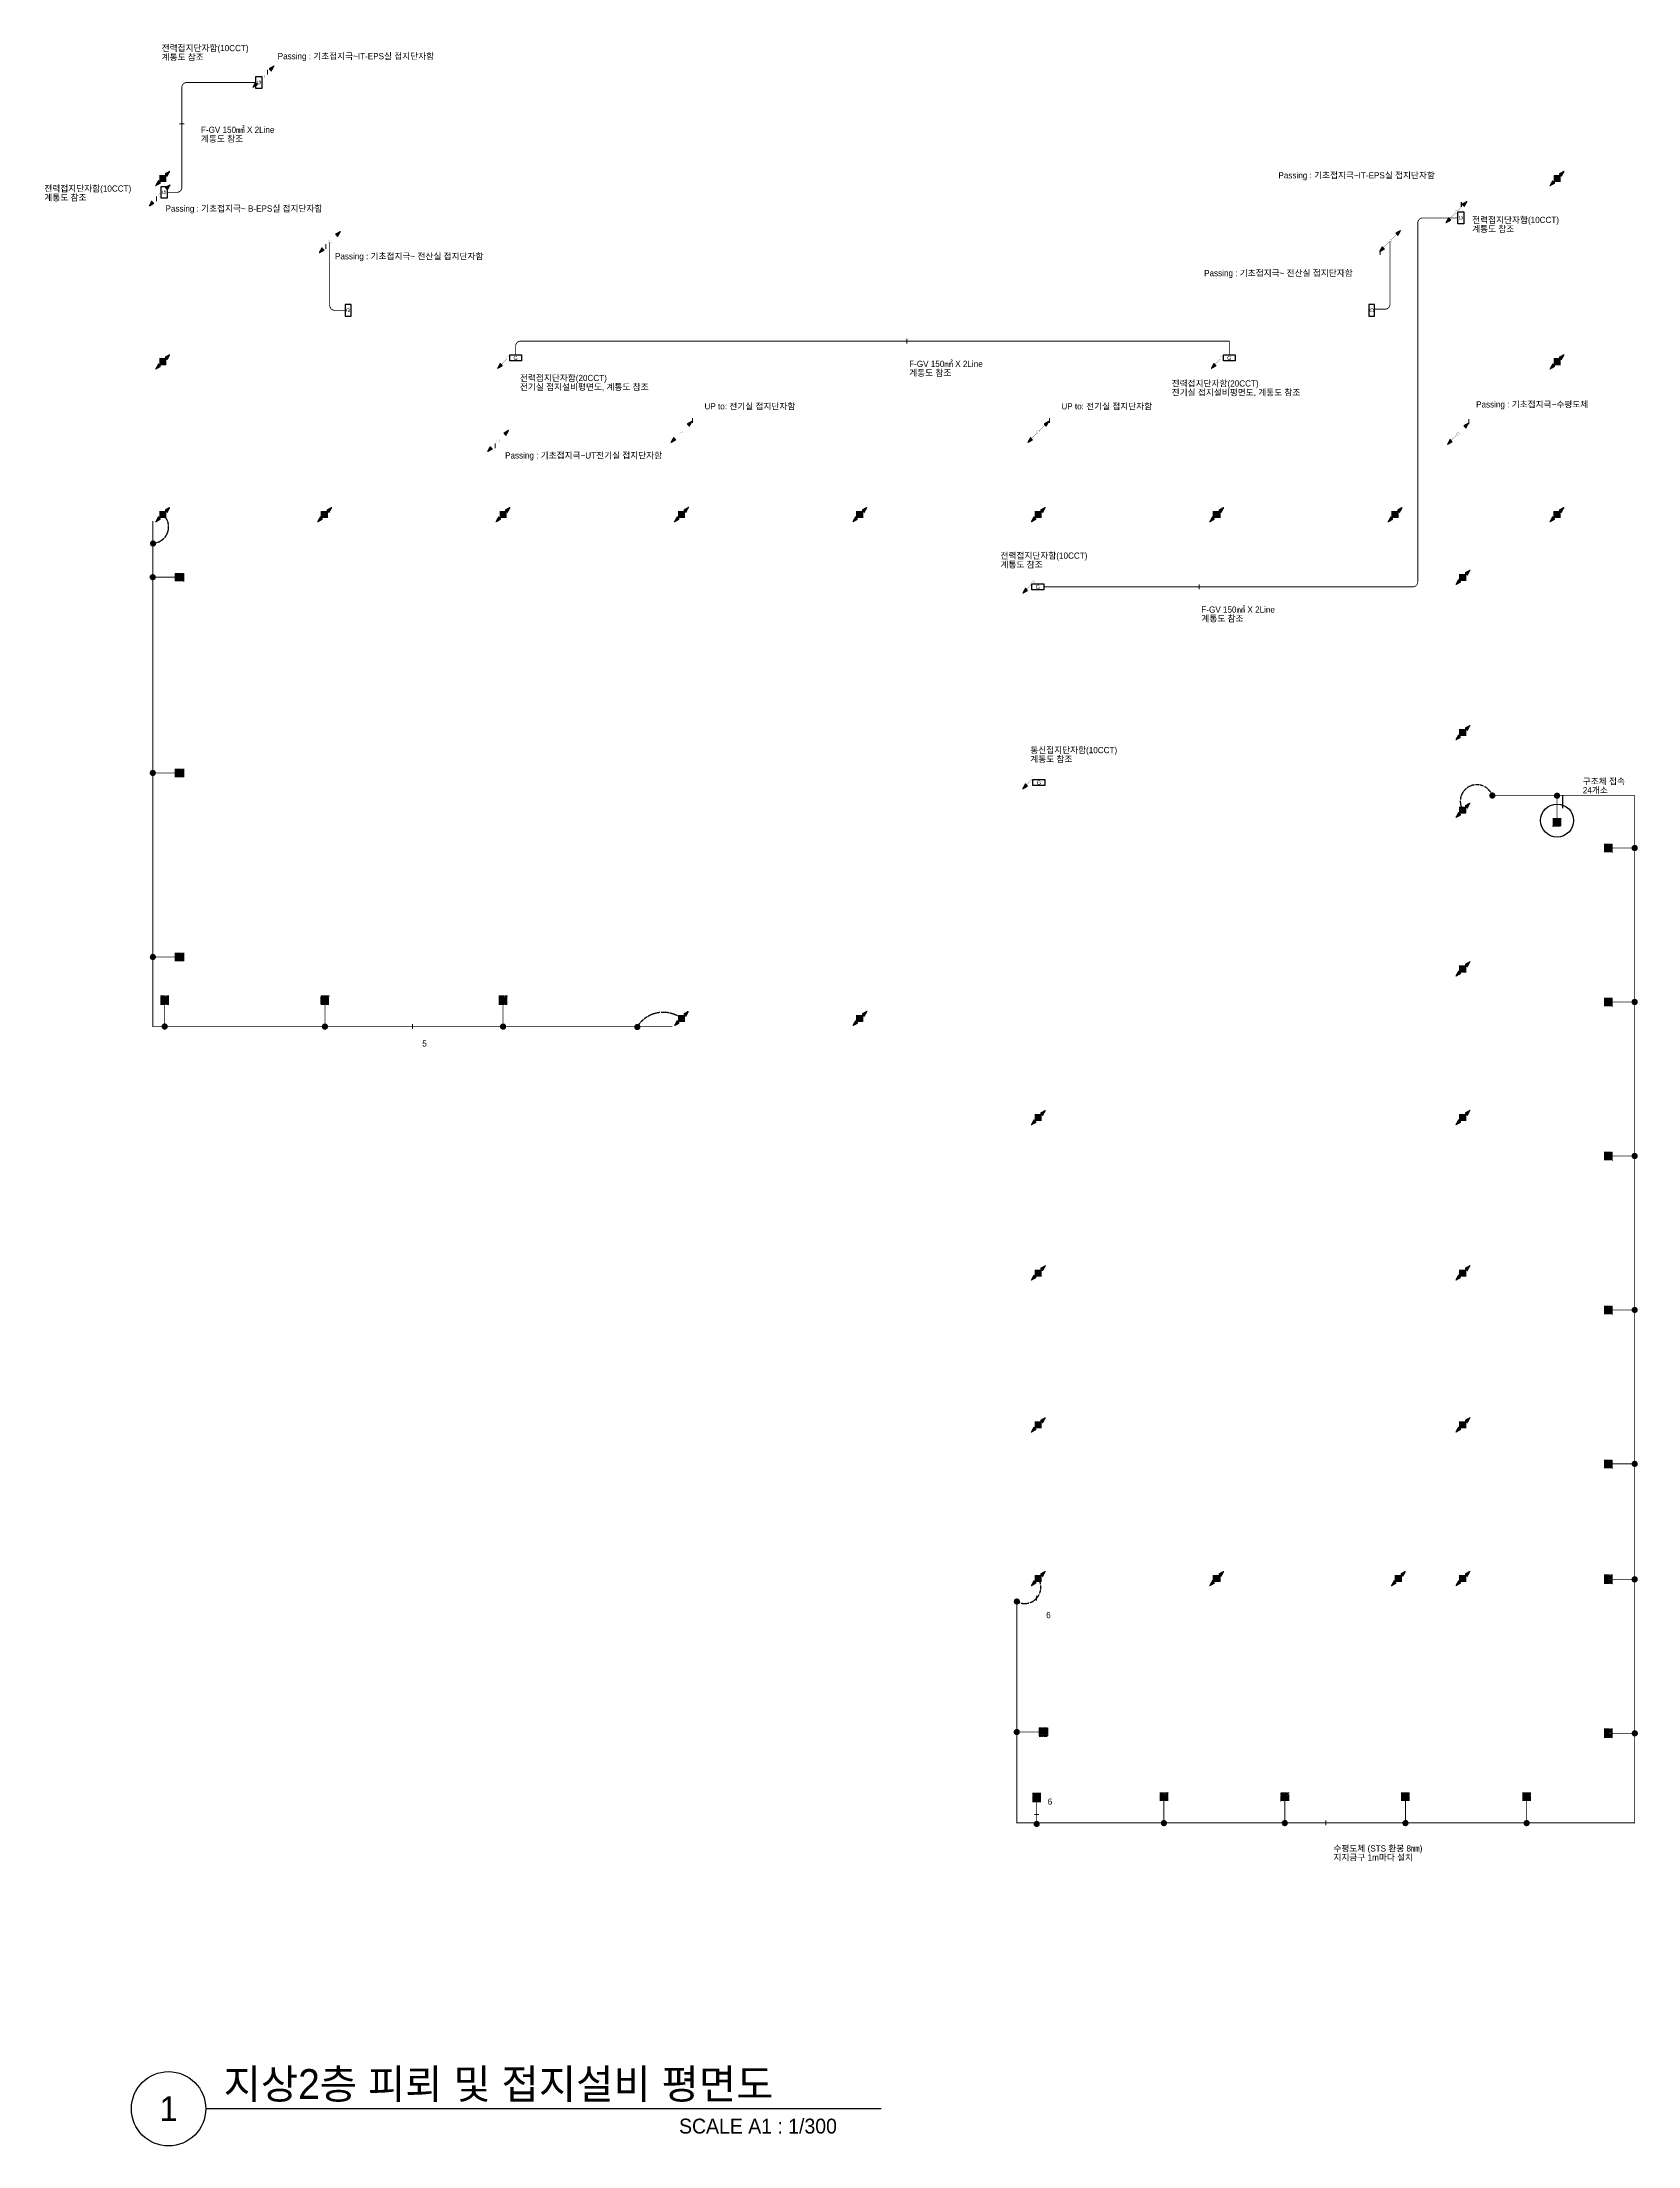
# Model space of a CAD drawing. Header units: millimetres. Extents: x 81900 to 502050, y -708375 to 1238700.
# Drawn here: x 85249 to 181850, y -169350 to -41999 of the extents above; entities that cross this region are included whole.
import ezdxf
from ezdxf.enums import TextEntityAlignment as Align

# ---------------------------------------------------------------- set-up
doc = ezdxf.new("R2010")
doc.units = ezdxf.units.MM
doc.header["$LTSCALE"] = 150
doc.set_wipeout_variables(frame=1)
doc.linetypes.add('C2', pattern=[18.5, 13.5, -2, 1, -2])
doc.linetypes.add('HIDDEN', pattern=[0.375, 0.25, -0.125])
doc.layers.get('0').update_dxf_attribs({"lineweight": 0})
for name, color, linetype in [('------02 Etc Panel', 3, 'Continuous'), ('------99 Grounding and Lightning', 3, 'Continuous'), ('------99 Grounding and Lightning_Roof', 2, 'Continuous'), ('------99 Grounding_Grounding Terminal Board_T', 2, 'Continuous'), ('-----09 E-WIRE-GV', 2, 'Continuous'), ('-----20 General Symbol', 3, 'Continuous'), ('-----29 Indicator', 1, 'Continuous'), ('-----30 Text', 2, 'Continuous'), ('-----41 Drawing Title', 2, 'Continuous')]:
    doc.layers.add(name, color=color, linetype=linetype)
doc.styles.add('ELEC', font='')
doc.styles.get('ELEC').set_extended_font_data('Dotum')
pattern_1 = [(180, (845852.563, 610254.6404), (-1e-14, -6.25), [])]

msp = doc.modelspace()

# ---------------------------------------------------------------- texts
at = {"layer": '-----41 Drawing Title', "color": 2, "style": 'ELEC'}
msp.add_text('지상2층 피뢰 및 접지설비 평면도', height=1800, dxfattribs=at).set_placement((96233, -166500))
at = {"layer": '-----41 Drawing Title', "color": 7, "style": 'ELEC'}
msp.add_text('1', height=1500, dxfattribs=at).set_placement((92903, -167100), align=Align.MIDDLE)
at = {"layer": '-----41 Drawing Title', "style": 'ELEC'}
msp.add_text('SCALE A1 : 1/300', height=900, dxfattribs=at).set_placement((133362, -168600), align=Align.RIGHT)

# ---------------------------------------------------------------- blocks, each defined once
blk = doc.blocks.new('구조체접속')
h = blk.add_hatch()
h.set_pattern_fill('ANGLE', color=1, scale=200)
h.set_pattern_definition([(0, (0, 0), (0, 55), [40, -15]), (90, (0, 0), (-55, 3e-15), [40, -15])])
h.paths.add_polyline_path([(168, 168), (-168, 168), (-168, -168), (168, -168)])
at = {"color": 1}
for p, q in [((166, 168), (168, 166)), ((-168, -166), (-166, -168))]:
    blk.add_line(p, q, dxfattribs=at)
at = {"color": 1, "const_width": 2}
blk.add_lwpolyline([(168, 168), (-168, 168), (-168, -168), (168, -168)], close=True, dxfattribs=at)
blk = doc.blocks.new("'인하도선용 수직철근 또는 철골")
h = blk.add_hatch()
h.set_pattern_fill('ANSI31', color=256, scale=50, angle=135)
h.set_pattern_definition(pattern_1)
h.paths.add_polyline_path([(291, 293), (180, 89), (88, 181)])
h = blk.add_hatch()
h.set_pattern_fill('ANSI31', color=256, scale=50, angle=135)
h.set_pattern_definition(pattern_1)
h.paths.add_polyline_path([(-291, -293), (-180, -89), (-88, -181)])
at = {"const_width": 3.93}
for points in [[(293, 293), (181, 88), (88, 181), (293, 293)], [(-293, -293), (-181, -88), (-88, -181), (-293, -293)]]:
    blk.add_lwpolyline(points, dxfattribs=at)
at = {"xscale": 0.8, "yscale": 0.8, "zscale": 0.8}
blk.add_blockref('구조체접속', (0, 0), dxfattribs=at)
blk = doc.blocks.new('입상입하1')
h = blk.add_hatch()
h.set_pattern_fill('ANSI31', color=256, scale=50, angle=135)
h.set_pattern_definition([(180, (845993.8846, 610394.13), (-1e-14, -6.25), [])])
h.paths.add_polyline_path([(432, 432), (321, 228), (229, 321)])
at = {"const_width": 3.93}
blk.add_lwpolyline([(0, 61, -1), (0, -61, -1), (0, 61)], format="xyb", dxfattribs=at)
for points in [[(43, 43), (275, 275)], [(434, 433), (322, 227), (229, 321), (434, 433)]]:
    blk.add_lwpolyline(points, dxfattribs=at)
blk = doc.blocks.new('접속점 (본딩)')
h = blk.add_hatch(color=256)
h.dxf.hatch_style = 1
h.paths.add_polyline_path([(125, 0, 1), (-125, 0, 1)])
at = {"const_width": 2}
for points in [[(125, 0, 1), (-125, 0)], [(125, 0, -1), (-125, 0)]]:
    blk.add_lwpolyline(points, format="xyb", dxfattribs=at)
blk = doc.blocks.new('C01')
blk.add_lwpolyline([(-300, 0), (-300, 300), (300, 300), (300, 0)], close=True)
at = {"style": 'ELEC'}
blk.add_text('G', height=200, dxfattribs=at).set_placement((0, 150), align=Align.MIDDLE)
blk = doc.blocks.new('A13')
blk.add_lwpolyline([(-300, 0), (-300, 300), (300, 300), (300, 0)], close=True)
at = {"style": 'ELEC'}
blk.add_text('G', height=200, dxfattribs=at).set_placement((0, 150), align=Align.MIDDLE)

# ---------------------------------------------------------------- linework, layer by layer
at = {"layer": '------99 Grounding and Lightning_Roof', "color": 2, "linetype": 'HIDDEN', "ltscale": 10, "const_width": 50}
for points in [[(91954, -70995), (91954, -101595), (123404, -101595)], [(173042, -87620), (181654, -87620), (181654, -149795), (144254, -149795), (144252, -136393)]]:
    msp.add_lwpolyline(points, dxfattribs=at)
at = {"layer": '-----09 E-WIRE-GV', "color": 1, "linetype": 'C2', "ltscale": 0.3, "const_width": 50}
msp.add_lwpolyline([(98194, -44444), (94011, -44444, 0.4142136), (93711, -44744), (93711, -50795, -0.4142136), (93411, -51095), (92814, -51095)], format="xyb", dxfattribs=at)
at = {"layer": '-----09 E-WIRE-GV', "color": 1, "linetype": 'C2', "ltscale": 0.3, "const_width": 50, "elevation": 0}
msp.add_lwpolyline([(113914, -60935), (113914, -60401, -0.4142136), (114214, -60101), (157114, -60101), (157114, -60935)], format="xyb", dxfattribs=at)
at = {"layer": '-----09 E-WIRE-GV', "color": 4, "linetype": 'C2', "ltscale": 0.1, "const_width": 50, "elevation": 0}
for points in [[(91948, -74392), (93299, -74392)], [(91948, -86240), (93299, -86240)], [(91954, -97380), (93305, -97380)], [(92673, -101590), (92673, -100239)], [(102370, -101595), (102370, -100244)], [(113154, -101595), (113154, -100244)], [(145454, -149858), (145454, -148507)]]:
    msp.add_lwpolyline(points, dxfattribs=at)
at = {"layer": '-----09 E-WIRE-GV', "color": 4, "linetype": 'C2', "ltscale": 0.1, "const_width": 50}
for points in [[(176954, -87620), (176954, -88971)], [(181654, -90785), (180303, -90785)], [(181654, -100105), (180303, -100105)], [(181654, -109425), (180303, -109425)], [(181654, -118745), (180303, -118745)], [(181654, -128065), (180303, -128065)], [(181654, -135055), (180303, -135055)], [(144253, -144295), (145604, -144295)], [(181661, -144375), (180310, -144375)], [(153154, -149808), (153154, -148457)], [(160474, -149808), (160474, -148457)], [(167777, -149808), (167777, -148457)], [(175114, -149808), (175114, -148457)]]:
    msp.add_lwpolyline(points, dxfattribs=at)
at = {"layer": '-----09 E-WIRE-GV', "color": 4, "linetype": 'C2', "ltscale": 0.1}
for centre, radius, start, end in [((91928, -71346), 982, 271.47851, 50.20512), ((172098, -87956), 1002, 19.59394, 212.5473), ((122848, -102602), 1869, 53.73764, 147.39407), ((144723, -135528), 987, 241.49814, 32.66642)]:
    msp.add_arc(centre, radius, start, end, dxfattribs=at)
at = {"layer": '-----29 Indicator', "elevation": 0}
for points in [[(94728, -46946, 0, 0, 0), (93865, -46946, 64.2, 64.2, 0), (93565, -46946, 0, 0, 0)], [(137600, -61114, 0, 0, 0), (137600, -60251, 64.2, 64.2, 0), (137600, -59951, 0, 0, 0)], [(146277, -148911, 0, 0, 0), (146277, -149295, 0, 0, 0), (145604, -149295, 64.2, 64.2, 0), (145303, -149295, 0, 0, 0)]]:
    msp.add_lwpolyline(points, format="xyseb", dxfattribs=at)
at = {"layer": '-----29 Indicator'}
for points in [[(155288, -75988, 0, 0, 0), (155288, -75125, 64.2, 64.2, 0), (155288, -74825, 0, 0, 0)], [(108063, -102608, 0, 0, 0), (107679, -102608, 0, 0, 0), (107679, -101745, 64.2, 64.2, 0), (107679, -101445, 0, 0, 0)], [(145830, -137213, 0, 0, 0), (145446, -137213, 0, 0, 0), (145446, -136350, 64.2, 64.2, 0), (145446, -136049, 0, 0, 0)]]:
    msp.add_lwpolyline(points, format="xyseb", dxfattribs=at)
at = {"layer": '-----41 Drawing Title', "color": 7}
msp.add_line((136047, -167100), (95153, -167100), dxfattribs=at)
msp.add_circle((92903, -167100), 2250, dxfattribs=at)

# ---------------------------------------------------------------- block references
at = {"layer": '------02 Etc Panel', "xscale": 1.199999999953434, "yscale": 1.199999999953434, "zscale": 1.199999999953434, "rotation": 90}
for p in [(98554, -44444), (92814, -51095), (171314, -52645), (171314, -52645)]:
    msp.add_blockref('C01', p, dxfattribs=at)
at = {"layer": '------02 Etc Panel', "xscale": 1.199999999953434, "yscale": 1.199999999953434, "zscale": 1.199999999953434}
for p in [(113914, -61295), (157114, -61295), (145531, -75155)]:
    msp.add_blockref('C01', p, dxfattribs=at)
at = {"layer": '------99 Grounding and Lightning', "xscale": 1.5, "yscale": 1.5, "zscale": 1.5}
for name, p in [("'인하도선용 수직철근 또는 철골", (92554, -50245)), ("'인하도선용 수직철근 또는 철골", (176954, -50245)), ("'인하도선용 수직철근 또는 철골", (92557, -61342)), ("'인하도선용 수직철근 또는 철골", (176957, -61342)), ("'인하도선용 수직철근 또는 철골", (92557, -70592)), ("'인하도선용 수직철근 또는 철골", (102354, -70595)), ("'인하도선용 수직철근 또는 철골", (113154, -70592)), ("'인하도선용 수직철근 또는 철골", (123954, -70592)), ("'인하도선용 수직철근 또는 철골", (134754, -70592)), ("'인하도선용 수직철근 또는 철골", (145554, -70592)), ("'인하도선용 수직철근 또는 철골", (156354, -70595)), ("'인하도선용 수직철근 또는 철골", (167154, -70595)), ("'인하도선용 수직철근 또는 철골", (176950, -70592)), ("'인하도선용 수직철근 또는 철골", (171254, -74395)), ("'인하도선용 수직철근 또는 철골", (171254, -83795)), ("'인하도선용 수직철근 또는 철골", (171254, -88495)), ("'인하도선용 수직철근 또는 철골", (171254, -98095)), ('구조체접속', (92673, -99987)), ('구조체접속', (102370, -99992)), ('구조체접속', (113154, -99992)), ('접속점 (본딩)', (92673, -101590)), ('접속점 (본딩)', (102370, -101595)), ('접속점 (본딩)', (113154, -101595)), ("'인하도선용 수직철근 또는 철골", (123954, -101095)), ("'인하도선용 수직철근 또는 철골", (134754, -101095)), ("'인하도선용 수직철근 또는 철골", (145554, -107095)), ("'인하도선용 수직철근 또는 철골", (171254, -107095)), ("'인하도선용 수직철근 또는 철골", (145554, -116495)), ("'인하도선용 수직철근 또는 철골", (171254, -116495)), ("'인하도선용 수직철근 또는 철골", (145554, -125695)), ("'인하도선용 수직철근 또는 철골", (171254, -125695)), ("'인하도선용 수직철근 또는 철골", (145554, -134995)), ("'인하도선용 수직철근 또는 철골", (156354, -134995)), ("'인하도선용 수직철근 또는 철골", (167354, -134995)), ("'인하도선용 수직철근 또는 철골", (171254, -134995)), ('구조체접속', (145454, -148255)), ('구조체접속', (153154, -148205)), ('구조체접속', (160474, -148205)), ('구조체접속', (167777, -148205)), ('구조체접속', (175114, -148205)), ('접속점 (본딩)', (145454, -149858)), ('접속점 (본딩)', (153154, -149808)), ('접속점 (본딩)', (160474, -149808)), ('접속점 (본딩)', (167777, -149808)), ('접속점 (본딩)', (175114, -149808))]:
    msp.add_blockref(name, p, dxfattribs=at)
for name, p, rotation in [('접속점 (본딩)', (91964, -72355), 89.99999999999999), ('접속점 (본딩)', (91948, -74392), 269.9999999999999), ('구조체접속', (93551, -74392), 269.9999999999999), ('접속점 (본딩)', (91948, -86240), 269.9999999999999), ('구조체접속', (93551, -86240), 269.9999999999999), ('접속점 (본딩)', (173038, -87608), 89.99999999999999), ('접속점 (본딩)', (176954, -87620), 180), ('구조체접속', (176954, -89223), 180), ('구조체접속', (180050, -90785), 89.99999999999999), ('접속점 (본딩)', (181654, -90785), 89.99999999999999), ('접속점 (본딩)', (91954, -97380), 269.9999999999999), ('구조체접속', (93557, -97380), 269.9999999999999), ('구조체접속', (180050, -100105), 89.99999999999999), ('접속점 (본딩)', (181654, -100105), 89.99999999999999), ('접속점 (본딩)', (121283, -101622), 89.99999999999999), ('구조체접속', (180050, -109425), 89.99999999999999), ('접속점 (본딩)', (181654, -109425), 89.99999999999999), ('구조체접속', (180050, -118745), 89.99999999999999), ('접속점 (본딩)', (181654, -118745), 89.99999999999999), ('구조체접속', (180050, -128065), 89.99999999999999), ('접속점 (본딩)', (181654, -128065), 89.99999999999999), ('구조체접속', (180050, -135055), 89.99999999999999), ('접속점 (본딩)', (181654, -135055), 89.99999999999999), ('접속점 (본딩)', (144252, -136395), 89.99999999999999), ('접속점 (본딩)', (144253, -144295), 269.9999999999999), ('구조체접속', (145856, -144295), 269.9999999999999), ('구조체접속', (180058, -144375), 89.99999999999999), ('접속점 (본딩)', (181661, -144375), 89.99999999999999)]:
    msp.add_blockref(name, p, dxfattribs=dict(at, rotation=rotation))
at = {"layer": '------99 Grounding_Grounding Terminal Board_T', "xscale": -1.2, "yscale": 1.2, "zscale": 1.2, "rotation": 90}
for p in [(103954, -58235), (165914, -58235)]:
    msp.add_blockref('A13', p, dxfattribs=at)
at = {"layer": '------99 Grounding_Grounding Terminal Board_T', "xscale": 1.2, "yscale": 1.2, "zscale": 1.2}
msp.add_blockref('A13', (145585, -87005), dxfattribs=at)
at = {"layer": '-----20 General Symbol', "xscale": 1.5, "yscale": 1.5, "zscale": 1.5, "rotation": 180}
for p in [(98646, -44084), (92362, -51275), (170862, -52285), (102662, -54103), (166846, -54037), (113462, -61095), (156662, -61095), (112849, -66138), (145554, -65587), (170957, -65701), (145246, -86553)]:
    msp.add_blockref('입상입하1', p, dxfattribs=at)
at = {"layer": '-----20 General Symbol', "xscale": 1.5, "yscale": 1.5, "zscale": 1.5}
for p in [(98646, -44084), (92362, -51275), (170862, -52285), (102662, -54103), (166846, -54037), (123954, -65587), (145554, -65587), (112849, -66138), (170957, -65698)]:
    msp.add_blockref('입상입하1', p, dxfattribs=at)

msp.set_redraw_order([(e.dxf.handle, doc.entitydb.next_handle()) for e in msp.query("TEXT MTEXT ATTDEF DIMENSION ARC_DIMENSION")])  # texts and dimensions are drawn at this point

# ---------------------------------------------------------------- wipeouts: each hides what was drawn before it
for points in [[(159967, -49682), (170670, -49682), (170670, -50432), (159967, -50432)], [(171993, -63582), (179717, -63582), (179717, -64332), (171993, -64332)], [(125287, -63699), (131483, -63699), (131483, -64449), (125287, -64449)], [(143126, -72723), (149037, -72723), (149037, -73973), (143126, -73973)], [(144928, -84494), (150839, -84494), (150839, -85744), (144928, -85744)], [(163338, -151001), (169262, -151001), (169262, -152188), (163338, -152188)]]:
    msp.add_wipeout(points).dxf.layer = '-----29 Indicator'

# ---------------------------------------------------------------- next in the draw order: linework, layer by layer
at = {"layer": '-----29 Indicator'}
for points in [[(125287, -64074, 0, 0, 0), (124623, -64074, 0, 0, 0), (124623, -64753, 64.2, 64.2, 0), (124623, -65053, 0, 0, 0)], [(163338, -151594, 0, 0, 0), (162954, -151594, 0, 0, 0), (162954, -149945, 64.2, 64.2, 0), (162954, -149645, 0, 0, 0)]]:
    msp.add_lwpolyline(points, format="xyseb", dxfattribs=at)
at = {"layer": '-----29 Indicator', "elevation": 0}
msp.add_lwpolyline([(171993, -63957, 0, 0, 0), (171609, -63957, 0, 0, 0), (171609, -64820, 64.2, 64.2, 0), (171609, -65121, 0, 0, 0)], format="xyseb", dxfattribs=at)

# ---------------------------------------------------------------- next in the draw order: block references
at = {"layer": '-----20 General Symbol', "xscale": 1.5, "yscale": 1.5, "zscale": 1.5, "rotation": 180}
msp.add_blockref('입상입하1', (145255, -74703), dxfattribs=at)

# ---------------------------------------------------------------- next in the draw order: texts
at = {"layer": '-----30 Text', "style": 'ELEC'}
for s, p in [('Passing : 기초접지극~IT-EPS실 접지단자함', (160090, -50064)), ('UP to: 전기실 접지단자함', (125349, -64046)), ('Passing : 기초접지극~수평도체', (172055, -63930)), ('계통도 참조', (143263, -73630)), ('전력접지단자함(10CCT)', (143263, -73085)), ('통신접지단자함(10CCT)', (145065, -84856)), ('계통도 참조', (145065, -85401)), ('수평도체 (STS 환봉 8㎜)', (163418, -151341)), ('지지금구 1m마다 설치', (163418, -151887))]:
    msp.add_text(s, height=375, dxfattribs=at).set_placement(p, align=Align.MIDDLE_LEFT)

# ---------------------------------------------------------------- next in the draw order: wipeouts: each hides what was drawn before it
for points in [[(92349, -41999), (98337, -41999), (98337, -43249), (92349, -43249)], [(99389, -42470), (110092, -42470), (110092, -43220), (99389, -43220)], [(94728, -46946), (99854, -46946), (99854, -48196), (94728, -48196)], [(85249, -50502), (91184, -50502), (91184, -51752), (85249, -51752)], [(92659, -51712), (103362, -51712), (103362, -52462), (92659, -52462)], [(171676, -52402), (177623, -52402), (177623, -53652), (171676, -53652)], [(102915, -54601), (113137, -54601), (113137, -55351), (102915, -55351)], [(137600, -61114), (142726, -61114), (142726, -62364), (137600, -62364)], [(113992, -61989), (122889, -61989), (122889, -63239), (113992, -63239)], [(153444, -62321), (162341, -62321), (162341, -63571), (153444, -63571)], [(113158, -66657), (123863, -66657), (123863, -67407), (113158, -67407)], [(155288, -75988), (160414, -75988), (160414, -77238), (155288, -77238)], [(178451, -86438), (181363, -86438), (181363, -87572), (178451, -87572)], [(108063, -102811), (108063, -102406), (108414, -102203), (108766, -102406), (108766, -102811), (108414, -103014)], [(145830, -137416), (145830, -137010), (146181, -136808), (146533, -137010), (146533, -137416), (146181, -137619)], [(145926, -148708), (145926, -148302), (146277, -148099), (146629, -148302), (146629, -148708), (146277, -148911)]]:
    msp.add_wipeout(points).dxf.layer = '-----29 Indicator'

# ---------------------------------------------------------------- next in the draw order: linework, layer by layer
at = {"layer": '-----09 E-WIRE-GV', "color": 1, "linetype": 'C2', "ltscale": 0.3, "const_width": 50}
msp.add_lwpolyline([(170954, -52645), (168823, -52645, 0.4142136), (168523, -52945), (168523, -74675, -0.4142136), (168223, -74975), (145891, -74975)], format="xyb", dxfattribs=at)
at = {"layer": '-----09 E-WIRE-GV', "color": 4, "linetype": 'C2', "ltscale": 0.1, "const_width": 50, "elevation": 0}
msp.add_lwpolyline([(103594, -58235), (102962, -58235, -0.4142136), (102662, -57935), (102662, -54103)], format="xyb", dxfattribs=at)
at = {"layer": '-----29 Indicator'}
for points in [[(99389, -42845, 0, 0, 0), (98900, -42845, 0, 0, 0), (98900, -43661, 64.2, 64.2, 0), (98900, -43962, 0, 0, 0)], [(170670, -50057, 0, 0, 0), (171159, -50057, 0, 0, 0), (171159, -51689, 64.2, 64.2, 0), (171159, -51990, 0, 0, 0)], [(92659, -52087, 0, 0, 0), (92170, -52087, 0, 0, 0), (92170, -51638, 64.2, 64.2, 0), (92170, -51337, 0, 0, 0)], [(102915, -54976, 0, 0, 0), (102426, -54976, 0, 0, 0), (102426, -54526, 64.2, 64.2, 0), (102426, -54226, 0, 0, 0)], [(113158, -67032, 0, 0, 0), (112669, -67032, 0, 0, 0), (112669, -66582, 64.2, 64.2, 0), (112669, -66282, 0, 0, 0)]]:
    msp.add_lwpolyline(points, format="xyseb", dxfattribs=at)
at = {"layer": '-----29 Indicator', "elevation": 0}
msp.add_lwpolyline([(178451, -87005, 0, 0, 0), (177296, -87005, 0, 0, 0), (177296, -87577, 64.2, 64.2, 0), (177296, -88377, 0, 0, 0)], format="xyseb", dxfattribs=at)
at = {"layer": '-----29 Indicator'}
msp.add_circle((176954, -89123), 1000, dxfattribs=at)

# ---------------------------------------------------------------- next in the draw order: block references
at = {"layer": '-----20 General Symbol', "xscale": 1.5, "yscale": 1.5, "zscale": 1.5, "rotation": 180}
msp.add_blockref('입상입하1', (123954, -65587), dxfattribs=at)

# ---------------------------------------------------------------- next in the draw order: texts
at = {"layer": '-----30 Text', "style": 'ELEC'}
for s, p in [('계통도 참조', (92486, -42906)), ('전력접지단자함(10CCT)', (92486, -42362)), ('Passing : 기초접지극~IT-EPS실 접지단자함', (99511, -42852)), ('F-GV 150㎟ X 2Line ', (94865, -47309)), ('계통도 참조', (94865, -47853)), ('전력접지단자함(10CCT)', (85385, -50864)), ('계통도 참조', (85385, -51409)), ('Passing : 기초접지극~ B-EPS실 접지단자함', (92723, -52075)), ('계통도 참조', (171813, -53309)), ('전력접지단자함(10CCT)', (171813, -52764)), ('Passing : 기초접지극~ 전산실 접지단자함', (102978, -54964)), ('전력접지단자함(20CCT)', (114174, -62332)), ('계통도 참조', (137737, -62021)), ('F-GV 150㎟ X 2Line ', (137737, -61477)), ('전기실 접지설비평면도, 계통도 참조', (114174, -62876)), ('전력접지단자함(20CCT)', (153626, -62663, 0)), ('전기실 접지설비평면도, 계통도 참조', (153626, -63208, 0)), ('Passing : 기초접지극~UT전기실 접지단자함', (113276, -67020)), ('F-GV 150㎟ X 2Line ', (155425, -76351)), ('계통도 참조', (155425, -76895)), ('구조체 접속 ', (178514, -86750, 0)), ('24개소', (178514, -87285, 0)), ('5', (108263, -102612)), ('6', (146030, -137216)), ('6', (146126, -148508))]:
    msp.add_text(s, height=375, dxfattribs=at).set_placement(p, align=Align.MIDDLE_LEFT)

# ---------------------------------------------------------------- next in the draw order: wipeouts: each hides what was drawn before it
for points in [[(155528, -55620), (165751, -55620), (165751, -56370), (155528, -56370)], [(146887, -63699), (153083, -63699), (153083, -64449), (146887, -64449)]]:
    msp.add_wipeout(points).dxf.layer = '-----29 Indicator'

# ---------------------------------------------------------------- next in the draw order: linework, layer by layer
at = {"layer": '-----09 E-WIRE-GV', "color": 4, "linetype": 'C2', "ltscale": 0.1, "const_width": 50}
msp.add_lwpolyline([(165914, -58169), (166546, -58169, 0.4142136), (166846, -57869), (166846, -54037)], format="xyb", dxfattribs=at)
at = {"layer": '-----29 Indicator'}
for points in [[(165751, -55995, 0, 0, 0), (166240, -55995, 0, 0, 0), (166240, -54892, 64.2, 64.2, 0), (166240, -54591, 0, 0, 0)], [(146887, -64074, 0, 0, 0), (146223, -64074, 0, 0, 0), (146223, -64753, 64.2, 64.2, 0), (146223, -65053, 0, 0, 0)]]:
    msp.add_lwpolyline(points, format="xyseb", dxfattribs=at)

# ---------------------------------------------------------------- next in the draw order: texts
at = {"layer": '-----30 Text', "style": 'ELEC'}
for s, p in [('Passing : 기초접지극~ 전산실 접지단자함', (155592, -55983)), ('UP to: 전기실 접지단자함', (146949, -64046))]:
    msp.add_text(s, height=375, dxfattribs=at).set_placement(p, align=Align.MIDDLE_LEFT)

doc.saveas('drawing.dxf')
